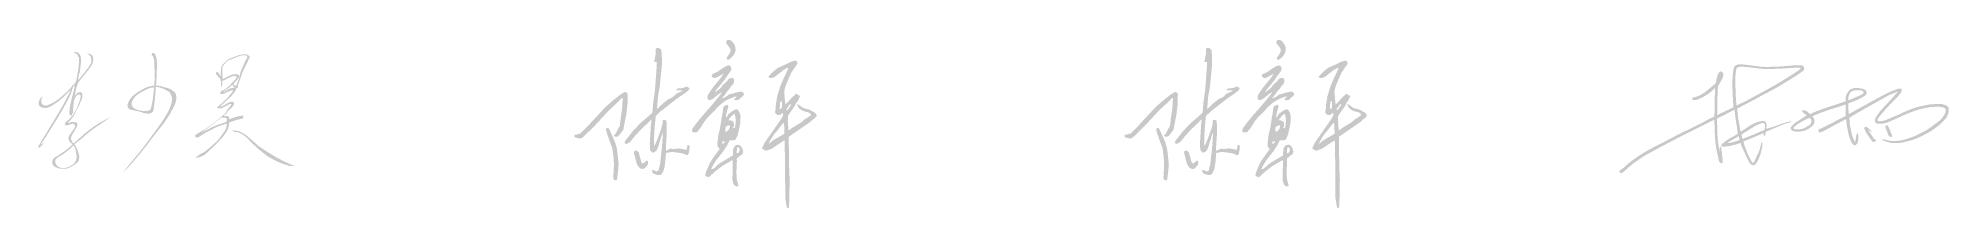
# Model space of a CAD drawing. Extents: x 216 to 1896, y 86 to 483.
# Drawn here: x 468.7 to 590.2, y 144.5 to 155.2 of the extents above; entities that cross this region are included whole.
import ezdxf

# ---------------------------------------------------------------- set-up
doc = ezdxf.new("R2010")
doc.units = 0
doc.header["$LTSCALE"] = 5
doc.header["$MEASUREMENT"] = 0
doc.layers.add('电子签名', color=7, linetype='CONTINUOUS')

msp = doc.modelspace()

# ---------------------------------------------------------------- hatches: boundary and pattern name
at = {"layer": '电子签名'}
h = msp.add_hatch(color=256, dxfattribs=at)
h.paths.add_polyline_path([(468.88115, 148.56731), (468.82904, 148.55728), (468.86305, 148.62392), (468.98381, 148.76932), (469.01716, 148.82681), (469.12613, 148.98941), (469.2505, 149.19836), (469.8596, 150.17416), (470.23028, 150.80221), (470.43817, 151.17455), (470.57341, 151.41629), (470.72869, 151.75857), (470.85062, 152.11189), (470.89867, 152.25115), (470.99876, 152.31631), (470.96348, 152.13656), (470.89712, 151.83922), (470.82758, 151.58599), (470.76946, 151.34104), (470.68671, 150.98056), (470.64787, 150.61833), (470.66906, 150.45323), (470.77576, 150.38056), (470.87602, 150.55714), (470.89122, 150.89506), (470.90931, 151.10627), (470.93363, 151.25798), (470.95712, 151.39182), (471.00957, 151.51535), (471.10341, 151.6571), (471.21458, 151.73738), (471.31346, 151.74422), (471.36833, 151.67655), (471.35898, 151.53176), (471.27779, 151.25388), (471.09597, 150.79422), (470.86179, 150.40323), (470.6189, 150.14522), (470.37965, 149.93343), (470.36222, 149.82913), (470.42508, 149.76873), (470.51278, 149.77238), (470.63579, 149.80646), (470.78924, 149.86974), (470.86817, 149.87621), (470.91854, 149.86595), (470.968, 149.83687), (471.00517, 149.79442), (471.01496, 149.74115), (471.00225, 149.67286), (470.97239, 149.60585), (470.92381, 149.52089), (470.67064, 149.17034), (470.61332, 149.06342), (470.5923, 148.96987), (470.60759, 148.85723), (470.65359, 148.77261), (470.72619, 148.67715), (470.84523, 148.57078), (470.84981, 148.54469), (470.70413, 148.41858), (470.44566, 148.19868), (470.18245, 148.01929), (469.9778, 147.87981), (469.81374, 147.78742), (469.70697, 147.721), (469.62988, 147.63928), (469.58711, 147.56985), (469.55996, 147.4975), (469.56061, 147.43407), (469.56579, 147.39113), (469.57394, 147.34005), (469.58654, 147.29563), (469.60506, 147.25047), (469.62803, 147.21494), (469.67001, 147.17332), (469.71185, 147.14501), (469.75788, 147.1169), (469.80856, 147.09745), (469.8584, 147.07926), (469.89929, 147.06607), (469.9467, 147.04789), (469.98808, 147.03508), (470.03821, 147.02285), (470.08251, 147.01586), (470.13439, 147.01178), (470.1851, 147.01004), (470.25054, 147.00945), (470.32632, 147.01004), (470.38345, 147.0112), (470.42483, 147.01411), (470.48972, 147.02111), (470.54422, 147.03935), (470.58746, 147.05353), (470.62703, 147.0713), (470.66051, 147.08926), (470.71427, 147.11826), (470.78887, 147.16129), (470.8978, 147.21638), (470.97773, 147.27096), (471.05409, 147.32748), (471.12645, 147.38104), (471.18201, 147.43591), (471.22265, 147.49745), (471.25844, 147.56324), (471.27127, 147.631), (471.27724, 147.71156), (471.27553, 147.80393), (471.26178, 147.89808), (471.24063, 147.98657), (471.20747, 148.09917), (471.17311, 148.18369), (471.14536, 148.25765), (471.10703, 148.33689), (471.05524, 148.43157), (471.01824, 148.49496), (470.99313, 148.54515), (470.97991, 148.56231), (471.06978, 148.64551), (471.19137, 148.74192), (471.34468, 148.85682), (471.50374, 148.99449), (471.61872, 149.09486), (471.74824, 149.21503), (471.99579, 149.40699), (472.30084, 149.63265), (472.717, 149.91351), (472.90026, 150.04201), (473.05309, 150.14981), (473.30481, 150.3175), (472.88466, 150.10813), (472.80658, 150.06006), (472.64971, 149.97354), (472.44667, 149.84985), (472.19161, 149.68416), (471.96482, 149.51443), (471.71219, 149.32238), (471.45093, 149.08959), (471.22708, 148.89935), (471.02137, 148.70639), (470.92827, 148.6117), (470.84848, 148.70306), (470.8119, 148.76619), (470.76702, 148.86254), (470.75413, 148.94621), (470.77304, 149.0405), (470.80359, 149.12833), (470.88354, 149.25991), (470.96666, 149.39945), (471.02651, 149.50245), (471.08984, 149.62426), (471.12807, 149.71563), (471.15706, 149.77963), (471.16039, 149.84372), (471.15003, 149.90111), (471.1232, 149.94918), (471.07988, 149.96673), (471.03831, 149.97231), (470.94677, 149.97832), (470.89752, 149.98652), (470.85237, 149.98816), (470.82117, 149.98488), (470.7793, 149.97996), (470.72759, 149.96848), (470.66356, 149.94797), (470.60938, 149.92418), (470.57544, 149.92257), (470.5623, 149.93078), (470.56887, 149.9521), (470.63701, 150.01691), (470.75461, 150.14356), (470.8522, 150.26915), (470.90047, 150.34254), (470.97243, 150.47033), (471.03411, 150.58889), (471.32871, 151.18767), (471.40276, 151.34322), (471.45666, 151.49185), (471.48106, 151.61503), (471.48106, 151.68735), (471.48012, 151.73816), (471.47272, 151.80138), (471.44041, 151.84838), (471.41024, 151.87273), (471.37599, 151.8878), (471.33832, 151.89011), (471.28843, 151.88664), (471.24782, 151.87852), (471.20967, 151.86495), (471.16252, 151.83743), (471.11675, 151.79754), (471.08493, 151.76243), (471.04842, 151.71264), (471.01905, 151.66622), (470.99259, 151.61421), (471.0272, 151.83128), (471.05742, 151.98762), (471.10907, 152.20185), (471.16812, 152.37516), (471.24772, 152.54642), (471.3866, 152.71926), (471.54408, 152.90832), (471.88678, 153.34474), (472.02427, 153.53916), (472.11267, 153.69567), (472.1519, 153.82323), (472.17012, 153.9458), (472.17012, 154.03841), (472.15327, 154.14084), (472.10131, 154.23766), (472.01144, 154.298), (471.89736, 154.34113), (471.80915, 154.36446), (471.78062, 154.36446), (471.84807, 154.3178), (471.95183, 154.21929), (471.99853, 154.15967), (472.02188, 154.10005), (472.03485, 154.04562), (472.04522, 153.97822), (472.04004, 153.9186), (472.04004, 153.84602), (472.02188, 153.76047), (471.99853, 153.69567), (471.96326, 153.63197), (471.91867, 153.5531), (471.86368, 153.47483), (471.80656, 153.39497), (471.68182, 153.23355), (471.604, 153.12467), (471.21487, 152.6503), (471.23043, 152.8499), (471.3342, 153.29835), (471.36366, 153.53498), (471.38304, 153.71909), (471.39288, 153.898), (471.39304, 154.03986), (471.37409, 154.15891), (471.33753, 154.24413), (471.29207, 154.31417), (471.23822, 154.36799), (471.16432, 154.41989), (471.09965, 154.44268), (471.05539, 154.4528), (471.01112, 154.45547), (470.96166, 154.45052), (470.93817, 154.42945), (470.9662, 154.40562), (471.00326, 154.38377), (471.06439, 154.35917), (471.11248, 154.32783), (471.1447, 154.29244), (471.16391, 154.25916), (471.178, 154.231), (471.1985, 154.19644), (471.21643, 154.1606), (471.23565, 154.12604), (471.2508, 154.08473), (471.2593, 154.04091), (471.26639, 153.99292), (471.26895, 153.91484), (471.23942, 153.51656), (471.20881, 153.26653), (471.14333, 152.92275), (471.12905, 152.83302), (471.11794, 152.74775), (471.10392, 152.67022), (471.08056, 152.60557), (471.04993, 152.53654), (471.00425, 152.46609), (470.95763, 152.39886), (470.90743, 152.3444), (470.85724, 152.33867), (470.73517, 152.1534), (470.64912, 152.07171), (470.5101, 151.92475), (470.33491, 151.75999), (470.13654, 151.59267), (469.91392, 151.40917), (469.72888, 151.28283), (469.63098, 151.22877), (469.57614, 151.20275), (469.51176, 151.16285), (469.45356, 151.13706), (469.38544, 151.10911), (469.34268, 151.0903), (469.2886, 151.06934), (469.21714, 151.04295), (469.15433, 151.03625), (469.1009, 151.03879), (469.04366, 151.04641), (468.98595, 151.07576), (468.94948, 151.09601), (468.91289, 151.13355), (468.89118, 151.16637), (468.88104, 151.20616), (468.87614, 151.246), (468.8736, 151.29251), (468.87356, 151.33625), (468.87462, 151.37157), (468.87701, 151.40742), (468.87955, 151.43666), (468.88613, 151.47094), (468.89736, 151.50021), (468.92535, 151.52945), (468.94952, 151.54852), (468.94698, 151.56631), (468.92917, 151.57903), (468.90627, 151.5803), (468.8375, 151.52239), (468.75284, 151.41005), (468.7067, 151.22252), (468.71025, 151.08824), (468.78672, 150.97523), (468.91829, 150.91035), (469.0772, 150.8762), (469.2139, 150.88303), (469.38837, 150.94295), (469.63321, 151.08361), (469.90842, 151.26658), (470.25854, 151.567), (470.74038, 152.05006), (470.67883, 151.89206), (470.51962, 151.56827), (470.29139, 151.14048), (469.9861, 150.61449), (469.74116, 150.19647), (469.44622, 149.71947), (469.04804, 149.05525), (468.78759, 148.62453), (468.67797, 148.4282), (468.67005, 148.37355), (468.71462, 148.34451), (468.81493, 148.40465), (468.93014, 148.5405), (469.03627, 148.64656), (468.94258, 148.61515), (468.90331, 148.58712)])
h.paths.add_polyline_path([(480.61268, 151.42287), (480.796, 151.6307), (480.95224, 151.81227), (481.05857, 151.95876), (481.05731, 152.00693), (481.0094, 152.01574), (480.92643, 151.98648), (480.81106, 151.94326), (480.69729, 151.89489), (480.59877, 151.84318), (480.42041, 151.7674), (480.30599, 151.76103), (480.25469, 151.80834), (480.25625, 151.88501), (480.33048, 151.95918), (480.40203, 151.99871), (480.48789, 152.04161), (480.57101, 152.08361), (480.69786, 152.18016), (480.81203, 152.28524), (481.05624, 152.53209), (481.17289, 152.65975), (481.22567, 152.72834), (481.275, 152.79238), (481.28918, 152.83611), (481.28113, 152.87498), (481.25848, 152.89856), (481.21794, 152.91396), (481.13412, 152.91502), (481.07568, 152.90952), (481.0118, 152.89148), (480.93543, 152.86234), (480.84794, 152.8221), (480.77295, 152.79157), (480.6688, 152.74162), (480.57853, 152.69027), (480.54104, 152.6653), (480.51886, 152.65427), (480.49947, 152.64496), (480.47784, 152.63647), (480.46421, 152.63048), (480.44383, 152.62922), (480.4137, 152.64511), (480.39106, 152.60702), (480.37694, 152.54346), (480.37694, 152.4715), (480.3704, 152.30686), (480.36517, 152.23545), (480.34077, 152.22499), (480.31462, 152.23545), (480.30629, 152.26397), (480.29121, 152.51978), (480.28723, 152.60131), (480.27178, 152.67738), (480.25765, 152.71144), (480.24234, 152.74371), (480.21276, 152.78363), (480.10791, 152.89607), (479.97385, 153.04501), (479.97361, 153.11455), (480.0048, 153.14545), (480.02385, 153.16211), (480.05321, 153.17479), (480.0921, 153.17479), (480.11194, 153.16131), (480.12702, 153.12563), (480.15241, 153.07963), (480.1786, 153.03443), (480.21114, 152.99558), (480.24447, 152.94086), (480.26907, 152.88456), (480.27939, 152.85125), (480.28557, 152.9492), (480.28576, 153.11497), (480.28576, 153.22059), (480.30179, 153.39228), (480.3162, 153.4531), (480.33862, 153.52031), (480.38195, 153.61031), (480.40437, 153.63912), (480.43, 153.66952), (480.46523, 153.71433), (480.50047, 153.74954), (480.54531, 153.79275), (480.58535, 153.83276), (480.60617, 153.85356), (480.65101, 153.89037), (480.68945, 153.92398), (480.77306, 153.98528), (480.83232, 154.01568), (481.23132, 154.16984), (481.41545, 154.23883), (481.5708, 154.27907), (481.66286, 154.29632), (481.80095, 154.30782), (481.92893, 154.29035), (482.01315, 154.25064), (482.07992, 154.20238), (482.11969, 154.16122), (482.12111, 154.11437), (482.10265, 154.05901), (482.05169, 153.96211), (482.01775, 153.8893), (481.96615, 153.7807), (481.92305, 153.69618), (481.88794, 153.61962), (481.85602, 153.55264), (481.77534, 153.38423), (481.69782, 153.22116), (481.63255, 153.0744), (481.58767, 152.93579), (481.53463, 152.76864), (481.48159, 152.6178), (481.431, 152.46414), (481.39086, 152.3696), (481.37652, 152.29798), (481.36219, 152.20631), (481.35586, 152.14283), (481.27658, 152.13434), (481.21712, 152.13575), (481.24534, 152.09977), (481.25306, 152.06262), (481.23693, 152.00445), (481.20817, 151.95399), (481.15381, 151.88244), (481.06292, 151.77419), (481.00623, 151.70177), (480.96674, 151.65132), (480.92061, 151.603), (480.87886, 151.56807), (480.82804, 151.52292), (480.77692, 151.4746), (480.71612, 151.418), (480.6802, 151.38486), (480.62438, 151.33207), (480.52461, 151.24283), (480.432, 151.15175), (480.28782, 151.01618), (480.25668, 150.97753), (480.28157, 150.96394), (480.33901, 150.98034), (480.41013, 151.01041), (480.49219, 151.04867), (480.57151, 151.1006), (480.65371, 151.15076), (480.73791, 151.19727), (480.82827, 151.23831), (480.91657, 151.26704), (480.99137, 151.2801), (481.06119, 151.27189), (481.12064, 151.20655), (481.13505, 151.12235), (481.09407, 151.04908), (480.95973, 150.88962), (480.8423, 150.77809), (480.73563, 150.70156), (480.67529, 150.55882), (480.43804, 150.36387), (480.51201, 150.37638), (480.58749, 150.38019), (480.66983, 150.38019), (480.73998, 150.36572), (480.80478, 150.29244), (480.82918, 150.21854), (480.83165, 150.14504), (480.90548, 150.19115), (481.05488, 150.24634), (481.285, 150.31998), (481.44202, 150.35809), (481.576, 150.38319), (481.69323, 150.38667), (481.74541, 150.34198), (481.69758, 150.30445), (481.71173, 150.21394), (481.37486, 150.14247), (480.82276, 149.96172), (480.79319, 149.72409), (480.75415, 149.58848), (480.7151, 149.49544), (480.66583, 149.39406), (480.56636, 149.24343), (480.40924, 149.03583), (480.28439, 148.90209), (480.11751, 148.7145), (479.99583, 148.58248), (479.85842, 148.4538), (479.71706, 148.32198), (479.57915, 148.18825), (479.43951, 148.05795), (479.33877, 147.97601), (479.25208, 147.90051), (479.12297, 147.82072), (478.92608, 147.74503), (478.66287, 147.68552), (478.89233, 147.88851), (479.07148, 147.9942), (479.15406, 148.03618), (479.24396, 148.08819), (479.3507, 148.16338), (479.4631, 148.25711), (479.5811, 148.35015), (479.73728, 148.48949), (479.87115, 148.61211), (479.98829, 148.71801), (480.09985, 148.83506), (480.23721, 149.0055), (480.46052, 149.30634), (480.58612, 149.50853), (480.62628, 149.611), (480.6546, 149.73587), (480.66287, 149.89897), (480.60085, 149.87476), (480.51015, 149.83699), (480.38804, 149.80259), (480.27574, 149.76655), (480.12903, 149.70799), (479.98591, 149.648), (479.82499, 149.56823), (479.67766, 149.48982), (479.48833, 149.38677), (479.35119, 149.32011), (479.19367, 149.23122), (478.96573, 149.08123), (478.79709, 148.98864), (478.66917, 149.02771), (478.649, 149.10998), (478.70775, 149.19585), (478.92872, 149.32655), (479.16006, 149.45825), (479.25439, 149.49973), (480.05932, 150.09768), (480.58617, 150.56063), (480.62696, 150.61886), (480.64832, 150.67514), (480.67014, 150.75274), (480.72218, 150.80611), (480.76335, 150.84945), (480.80538, 150.89751), (480.89254, 151.01114), (480.91738, 151.03768), (480.93451, 151.06506), (480.96278, 151.10273), (480.96107, 151.12156), (480.95079, 151.13611), (480.93109, 151.14124), (480.90025, 151.14124), (480.85742, 151.13354), (480.83121, 151.12269), (480.7861, 151.09955), (480.71132, 151.05961), (480.65811, 151.02647), (480.58619, 150.99236), (480.51793, 150.95825), (480.44113, 150.91684), (480.34761, 150.87671), (480.29043, 150.85767), (480.25154, 150.85157), (480.1997, 150.85081), (480.15395, 150.85234), (480.10439, 150.85995), (480.07618, 150.87748), (480.06302, 150.91618), (480.08314, 150.95521), (480.14686, 150.99692)])
h.paths.add_polyline_path([(481.02006, 152.35716), (480.94034, 152.29312), (480.82466, 152.19159), (480.77777, 152.15098), (480.71212, 152.10725), (480.65897, 152.0682), (480.59801, 152.02447), (480.52923, 151.97917), (480.47655, 151.94295), (480.47786, 151.91901), (480.50033, 151.90776), (480.59995, 151.97277), (480.6581, 152.0074), (480.72227, 152.04045), (480.80591, 152.09007), (480.90595, 152.12443), (480.98036, 152.14968), (481.03516, 152.16279), (481.08919, 152.16588), (481.14013, 152.16434), (481.16637, 152.16202), (481.16792, 152.17513), (481.14476, 152.19673), (481.10385, 152.21524), (481.09073, 152.24146), (481.07375, 152.27231), (481.04674, 152.32476)], flags=16)
h.paths.add_polyline_path([(480.39996, 152.73906), (480.37514, 153.36236), (480.3797, 153.4384), (480.42389, 153.55039), (480.48575, 153.63468), (480.54339, 153.70772), (480.63068, 153.80642), (480.68879, 153.85688), (480.76142, 153.90757), (480.82469, 153.93567), (480.92591, 153.97359), (481.19047, 154.07925), (481.35214, 154.14247), (481.49695, 154.19585), (481.59677, 154.22535), (481.68417, 154.23961), (481.77274, 154.24101), (481.82756, 154.2368), (481.88802, 154.22696), (481.92316, 154.21854), (481.94595, 154.19902), (481.95959, 154.16817), (481.96372, 154.14318), (481.9622, 154.10725), (481.9387, 154.03194), (481.91844, 153.99226), (481.86532, 153.90087), (481.81142, 153.80395), (481.76112, 153.68703), (481.69467, 153.54127), (481.60706, 153.33674), (481.54061, 153.15535), (481.51661, 153.04067), (481.47115, 152.84889), (481.37015, 152.54276), (481.26661, 152.30304), (481.19805, 152.281), (481.07974, 152.40145), (481.21863, 152.56295), (481.36005, 152.71435), (481.42823, 152.80015), (481.45815, 152.87163), (481.45815, 152.91275), (481.45316, 152.93642), (481.43695, 152.95511), (481.40702, 152.98377), (481.36441, 153.01275), (481.31079, 153.02895), (481.25593, 153.03518), (481.20729, 153.03269), (481.12624, 153.02895), (481.08634, 153.02397), (481.02523, 153.01026), (480.9554, 152.98908), (480.88072, 152.95297), (480.79047, 152.91356), (480.69671, 152.87154), (480.64048, 152.83815), (480.60367, 152.81713), (480.55373, 152.79349), (480.50553, 152.76985), (480.45821, 152.74884), (480.42229, 152.73658), (480.40712, 152.73383)], flags=16)
h.paths.add_polyline_path([(481.0525, 149.39262), (481.3792, 149.33124), (481.64373, 149.21744), (481.91961, 149.00504), (482.28704, 148.62611), (482.70016, 148.24285), (483.27653, 147.78921), (483.80985, 147.49883), (484.20572, 147.33379), (484.64696, 147.19099), (485.02385, 147.17237), (484.69068, 147.30378), (484.334, 147.46519), (483.99874, 147.64395), (483.70348, 147.80552), (483.32385, 148.03499), (482.78902, 148.38943), (482.66014, 148.47607), (482.44924, 148.6751), (482.0833, 148.98489), (481.96847, 149.09494), (481.80444, 149.21202), (481.58137, 149.33815), (481.42505, 149.40438), (481.3074, 149.42808), (481.20506, 149.44336), (481.12212, 149.44825), (481.04557, 149.44801), (481.02693, 149.41797)])
h.paths.add_polyline_path([(480.3649, 150.30485), (479.099, 149.32702), (479.42463, 149.49864), (479.7858, 149.68656), (480.00805, 149.77624), (480.14483, 149.8275), (480.29656, 149.87661), (480.44188, 149.92359), (480.5295, 149.95349), (480.59361, 149.98125), (480.6305, 150.00448), (480.65477, 150.03927), (480.6706, 150.08461), (480.67166, 150.13019), (480.66744, 150.16921), (480.65477, 150.20506), (480.64105, 150.23458), (480.60623, 150.25251), (480.56085, 150.25567), (480.5102, 150.26094), (480.46799, 150.26094), (480.42894, 150.25989), (480.38568, 150.26094), (480.36035, 150.26411)], flags=16)
h.paths.add_polyline_path([(476.04828, 152.20178), (476.01265, 151.91017), (475.97034, 151.51717), (475.92844, 151.23806), (475.86882, 150.98374), (475.84229, 150.85498), (475.79819, 150.77511), (475.72063, 150.7222), (475.62781, 150.69783), (475.46249, 150.6852), (475.31931, 150.69228), (475.14772, 150.71768), (474.97388, 150.76456), (474.881, 150.80273), (474.8001, 150.8502), (474.72141, 150.90074), (474.66099, 150.97796), (474.63008, 151.03412), (474.61603, 151.08186), (474.60901, 151.14925), (474.6357, 151.28122), (474.67781, 151.36166), (474.74284, 151.4728), (474.81487, 151.56636), (474.89073, 151.65956), (475.02125, 151.76128), (475.16955, 151.86248), (475.33955, 151.94922), (475.49508, 152.03054), (475.63615, 152.10102), (475.75008, 152.14077), (475.86221, 152.16788), (475.97976, 152.18595)], flags=16)
h.paths.add_polyline_path([(475.91389, 154.36177), (475.91411, 154.28397), (475.88408, 154.27012), (475.88408, 154.22742), (475.95026, 154.19723), (475.97891, 154.16306), (476.00234, 154.10053), (476.01967, 154.02128), (476.05209, 153.86648), (476.06171, 153.76711), (476.06347, 153.59532), (476.06943, 153.31716), (476.07828, 152.99855), (476.07537, 152.75035), (476.0606, 152.37569), (476.05679, 152.29311), (476.00975, 152.2934), (475.93907, 152.29237), (475.8776, 152.27907), (475.81408, 152.26781), (475.73418, 152.25143), (475.6512, 152.22993), (475.58031, 152.20201), (475.51372, 152.17539), (475.44713, 152.14468), (475.37644, 152.1109), (475.30951, 152.07177), (475.23882, 152.02878), (475.19067, 152.00216), (475.12921, 151.96736), (475.05647, 151.92334), (475.01549, 151.89161), (474.97298, 151.8631), (474.92296, 151.82773), (474.85112, 151.77711), (474.77991, 151.72529), (474.71636, 151.67367), (474.65366, 151.60808), (474.60412, 151.55506), (474.56472, 151.50124), (474.5162, 151.43847), (474.47423, 151.37463), (474.43491, 151.30704), (474.39991, 151.2483), (474.37208, 151.16851), (474.34894, 151.07661), (474.34631, 151.02019), (474.36068, 150.9471), (474.38575, 150.88973), (474.42699, 150.82939), (474.48884, 150.78819), (474.57371, 150.76814), (474.65977, 150.75051), (474.73879, 150.73073), (474.83747, 150.70857), (474.91412, 150.69239), (475.01255, 150.67572), (475.12377, 150.64403), (475.2191, 150.61423), (475.28495, 150.59352), (475.34351, 150.57218), (475.39651, 150.5554), (475.44401, 150.54394), (475.51444, 150.53576), (475.5865, 150.52594), (475.64711, 150.51939), (475.70607, 150.51939), (475.75721, 150.52674), (475.81688, 150.54533), (475.8836, 150.57995), (475.92616, 150.608), (475.95784, 150.63716), (475.97632, 150.66669), (475.9965, 150.7217), (476.0087, 150.78692), (476.0188, 150.86186), (476.03103, 150.98437), (476.04393, 151.08663), (476.06318, 151.21141), (476.0849, 151.36945), (476.09631, 151.51551), (476.11596, 151.72341), (476.12993, 151.92212), (476.14326, 152.05067), (476.1502, 152.20956), (476.28519, 152.2069), (476.38522, 152.18926), (476.4882, 152.15692), (476.56469, 152.13046), (476.62354, 152.10401), (476.70886, 152.06873), (476.81478, 152.00699), (476.89127, 151.97171), (476.97071, 151.92467), (477.02661, 151.87176), (477.08463, 151.78109), (477.11934, 151.69997), (477.14578, 151.63919), (477.16959, 151.55595), (477.18149, 151.4846), (477.17929, 151.37061), (477.15644, 151.23912), (477.12113, 151.098), (477.06221, 150.93813), (477.01808, 150.81171), (476.93864, 150.64414), (476.84744, 150.49127), (476.65309, 150.16689), (476.44114, 149.8519), (476.10266, 149.38663), (475.64047, 148.74788), (475.20129, 148.17046), (474.87766, 147.77522), (474.54063, 147.37454), (474.04996, 146.77032), (474.24004, 146.93873), (474.37513, 147.07826), (474.57395, 147.29186), (474.93269, 147.71289), (475.20855, 148.04613), (475.57123, 148.49729), (476.12344, 149.23102), (476.68174, 149.93492), (476.93247, 150.31615), (477.062, 150.51633), (477.15386, 150.69564), (477.23461, 150.83129), (477.30628, 150.97489), (477.37709, 151.13309), (477.42301, 151.28347), (477.44852, 151.41347), (477.46127, 151.52562), (477.44689, 151.66522), (477.42511, 151.77041), (477.32394, 151.91317), (477.22895, 151.98954), (477.12844, 152.04958), (477.01827, 152.11022), (476.89401, 152.15114), (476.77095, 152.18483), (476.68113, 152.21288), (476.58953, 152.24023), (476.48392, 152.26791), (476.39971, 152.28529), (476.31265, 152.2944), (476.21642, 152.3022), (476.16407, 152.3022), (476.16795, 152.34718), (476.17959, 152.4777), (476.19669, 152.79381), (476.20758, 153.04914), (476.21987, 153.46352), (476.22307, 153.76963), (476.2033, 153.97144), (476.16517, 154.1665), (476.11003, 154.2902), (476.07209, 154.34375), (476.03029, 154.3757), (475.99107, 154.38654), (475.96745, 154.3901), (475.94473, 154.38787)])
h.paths.add_polyline_path([(470.91155, 148.49121), (470.65343, 148.24594), (470.26677, 147.94648), (470.14235, 147.86875), (469.93854, 147.74486), (469.85517, 147.68674), (469.78413, 147.60591), (469.75282, 147.54746), (469.7492, 147.46378), (469.76528, 147.39407), (469.78778, 147.33403), (469.81736, 147.27793), (469.86431, 147.22039), (469.90103, 147.17784), (469.94729, 147.13878), (470.00055, 147.10995), (470.0639, 147.08147), (470.15455, 147.06396), (470.23176, 147.0609), (470.30936, 147.0609), (470.38854, 147.06723), (470.47247, 147.0783), (470.58015, 147.11786), (470.66725, 147.16059), (470.77652, 147.21755), (470.88104, 147.28243), (470.94401, 147.33511), (470.99951, 147.40923), (471.05902, 147.50019), (471.08194, 147.55417), (471.09994, 147.63595), (471.10813, 147.72754), (471.10984, 147.8113), (471.10329, 147.88491), (471.0951, 147.95833), (471.0771, 148.06482), (471.05708, 148.2027), (471.02964, 148.28687), (470.98558, 148.38783)], flags=16)
h = msp.add_hatch(color=256, dxfattribs=at)
h.paths.add_polyline_path([(506.07645, 150.46949), (506.15765, 151.16247), (506.16576, 151.71775), (506.14708, 151.83522), (505.98352, 151.90985), (505.68746, 151.72116), (505.29332, 151.40923), (504.76089, 150.95066), (503.65292, 149.7518), (503.15387, 149.25342), (502.89357, 149.17786), (502.85492, 149.18023), (502.81627, 149.18259), (502.77367, 149.12057), (502.79314, 149.01598), (503.12419, 148.9311), (503.28275, 148.98602), (503.50229, 149.19232), (504.03867, 149.71527), (504.41255, 150.11892), (504.96653, 150.71835), (505.54235, 151.25182), (505.80448, 151.52013), (505.85602, 151.51698), (505.84105, 151.27232), (505.81426, 150.8345), (505.72727, 150.2582), (505.66998, 149.7447), (505.52538, 149.49505), (505.40734, 149.2567), (505.28192, 149.10927), (505.35608, 149.05304), (505.4978, 149.04436), (505.63374, 149.15237), (505.88693, 149.48585), (505.9629, 149.88188)])
h.paths.add_polyline_path([(505.35739, 148.72362), (505.12832, 149.244), (505.05554, 149.39542), (505.0044, 149.51543), (504.97671, 149.56869), (504.90061, 149.61803), (504.83019, 149.5914), (504.78508, 149.52885), (504.83923, 149.28738), (504.91338, 149.09377), (504.97382, 148.901), (505.08021, 148.61604), (505.1921, 148.3185), (505.24224, 147.94467), (505.27499, 147.63671), (505.29432, 147.27801), (505.28538, 147.07574), (505.2685, 146.723), (505.2471, 146.44466), (505.27991, 146.33779), (505.36765, 146.27125), (505.46084, 146.27404), (505.49148, 146.36078), (505.53988, 146.73419), (505.56639, 146.96385), (505.58954, 147.34221), (505.53207, 147.8521), (505.48259, 148.28554)])
h.paths.add_polyline_path([(507.45515, 149.92854), (507.66805, 150.15428), (507.67535, 150.07822), (507.64042, 149.75372), (507.62026, 149.37324), (507.5744, 148.63159), (507.59262, 148.19329), (507.75066, 148.03307), (507.87308, 148.06006), (508.01349, 148.17956), (508.1184, 148.44409), (508.32743, 149.11542), (508.39136, 149.30786), (508.40375, 149.13378), (508.38663, 148.97408), (508.36939, 148.69225), (508.33437, 148.22505), (508.28286, 147.80387), (508.22352, 147.25458), (508.16729, 147.07157), (508.13748, 146.8998), (508.01179, 146.8432), (507.9477, 146.84712), (507.88033, 146.90268), (507.71448, 146.92568), (507.71095, 146.86804), (507.76642, 146.7232), (508.00487, 146.62503), (508.24201, 146.61052), (508.32964, 146.67588), (508.40118, 146.79366), (508.49963, 147.02943), (508.53709, 147.2942), (508.56763, 147.51641), (508.60618, 148.04126), (508.65, 148.02042), (508.96234, 148.07846), (509.23754, 148.05519), (509.67703, 147.9833), (509.88984, 147.8867), (509.97316, 147.8816), (510.04196, 147.95454), (510.10001, 148.27245), (510.11098, 148.4518), (510.03198, 148.52736), (509.95507, 148.53207), (509.9624, 148.44161), (509.90264, 148.20095), (509.80166, 148.23284), (509.61736, 148.26984), (509.44589, 148.30605), (509.15434, 148.27245), (508.87195, 148.2833), (508.60618, 148.14526), (508.5961, 148.19088), (508.60045, 148.44046), (508.6477, 149.13926), (508.65034, 149.8016), (508.63152, 150.06085), (508.55431, 150.11143), (508.40574, 150.12052), (508.38872, 150.02984), (508.385, 149.8753), (508.30222, 149.55361), (508.19903, 149.27331), (508.04746, 148.85838), (507.86731, 148.44521), (507.83884, 148.63612), (507.84721, 149.05407), (507.88215, 149.62518), (507.94904, 150.34337), (507.98649, 150.40338), (508.24988, 150.65685), (508.80082, 151.08218), (509.26832, 151.45431), (509.71179, 151.75334), (510.02745, 151.99377), (510.10503, 152.14396), (510.03031, 152.18955), (509.9019, 152.25209), (509.75126, 152.17473), (509.52959, 152.12905), (509.38821, 152.12858), (509.27187, 152.09013), (509.30747, 152.00137), (509.42132, 151.99896), (509.65921, 152.01175), (509.60535, 151.95125), (509.49698, 151.89408), (509.28644, 151.80671), (509.04459, 151.57998), (508.73903, 151.43007), (508.41757, 151.17617), (508.03045, 150.80042), (508.09462, 151.60446), (508.2075, 152.22598), (508.34094, 153.59984), (508.34073, 154.14219), (508.30947, 154.58631), (508.17418, 154.69471), (508.04212, 154.71948), (507.94605, 154.65027), (507.9576, 154.56612), (507.9532, 154.3578), (507.85176, 153.79993), (508.01124, 153.81657), (508.02374, 153.69703), (507.93346, 152.39676), (507.90022, 151.98996), (507.79553, 151.23529), (507.73909, 150.5865), (507.66747, 150.50744), (506.96755, 149.90632), (506.5043, 149.41805), (506.01717, 148.79557), (505.9669, 148.64239), (506.10203, 148.58799), (506.29707, 148.70024), (506.42641, 148.84135), (506.63385, 149.09832), (507.01589, 149.51766)])
h.paths.add_polyline_path([(507.46383, 147.38802), (507.46399, 147.4564), (507.44009, 147.52625), (507.37592, 147.53018), (507.32109, 147.48928), (507.20218, 147.38539), (507.13332, 147.33846), (507.07097, 147.37592), (507.02186, 147.47584), (506.97676, 147.65116), (506.91631, 147.87709), (506.87119, 148.03345), (506.80115, 148.1189), (506.73847, 148.16459), (506.67029, 148.16876), (506.58681, 148.13095), (506.56092, 148.02839), (506.58012, 147.94497), (506.62064, 147.81778), (506.64283, 147.71987), (506.68617, 147.55014), (506.71917, 147.43406), (506.74774, 147.32134), (506.81055, 147.20077), (506.87184, 147.11554), (506.96281, 147.02844), (507.10972, 146.99531), (507.22823, 147.02427), (507.30933, 147.09977), (507.44845, 147.26827)], flags=17)
h.paths.add_polyline_path([(512.14258, 151.15346), (512.22685, 151.22797), (512.42769, 151.36174), (512.69431, 151.48485), (512.99401, 151.60594), (513.11274, 151.59203), (513.07762, 151.56099), (512.98754, 151.50011), (512.94959, 151.42276), (513.02618, 151.3716), (513.23487, 151.39905), (513.32568, 151.5032), (513.50267, 151.63583), (513.57768, 151.75782), (513.51553, 151.84601), (513.45286, 151.9258), (513.19792, 151.8992), (512.83688, 151.79471), (512.59671, 151.73346), (512.4192, 151.59242), (512.13285, 151.46648), (512.2604, 151.61901), (512.36013, 151.73106), (512.49077, 151.93403), (512.63565, 152.09394), (512.74689, 152.25592), (512.90122, 152.43213), (512.93417, 152.55669), (512.9345, 152.70013), (512.87235, 152.78832), (512.77192, 152.80291), (512.59011, 152.72964), (512.49724, 152.59187), (512.22051, 152.3472), (512.12662, 152.1926), (511.89555, 152.00421), (511.70911, 151.85528), (511.78567, 152.00249), (511.86859, 152.11556), (512.05072, 152.33227), (512.3247, 152.66994), (512.51988, 152.96179), (512.713, 153.22002), (512.77273, 153.36826), (512.71624, 153.54893), (512.58421, 153.59921), (512.42026, 153.54173), (512.14816, 153.37272), (511.86611, 153.17901), (511.54405, 153.0215), (511.52487, 153.01726), (511.50626, 152.96671), (511.53182, 152.87726), (511.56022, 152.83417), (511.72228, 152.77773), (511.88739, 152.85551), (512.13389, 152.99551), (512.22496, 153.04448), (512.26587, 153.03913), (512.18227, 152.94085), (512.07122, 152.77643), (511.86175, 152.52107), (511.61245, 152.21413), (511.3833, 151.88579), (511.27157, 151.70634), (511.23844, 151.56969), (511.24988, 151.4687), (511.29353, 151.40246), (511.42138, 151.38405), (511.58135, 151.45725), (511.8151, 151.64611), (511.96761, 151.77476), (512.17172, 151.88711), (512.09166, 151.7606), (511.78558, 151.37852), (511.39569, 150.91615), (510.88029, 150.33662), (510.517, 149.87919), (510.31638, 149.60893), (510.26332, 149.49391), (510.26346, 149.38877), (510.31961, 149.33934), (510.49605, 149.32197), (510.58976, 149.34909), (510.68332, 149.48135), (510.77408, 149.56778), (510.92725, 149.81467), (511.05181, 150.02387), (511.17238, 150.16762), (511.25859, 150.28719), (511.3702, 150.39206), (511.51656, 150.52766), (511.74098, 150.75704), (511.87624, 150.92617)])
h.paths.add_polyline_path([(513.01446, 154.75701), (512.96719, 154.89813), (512.81932, 155.11878), (512.67006, 155.2181), (512.49617, 155.20509), (512.42947, 155.07903), (512.4339, 155.00911), (512.5469, 154.86029), (512.65959, 154.72506), (512.72085, 154.57367), (512.67553, 154.40233), (512.59761, 154.2678), (512.48977, 154.12097), (512.45965, 154.00636), (512.52154, 153.94636), (512.61186, 153.96278), (512.76771, 154.09126), (512.87775, 154.20619), (512.97474, 154.37573), (513.0337, 154.5359)])
h.paths.add_polyline_path([(513.34754, 150.3656), (513.28124, 150.5959), (513.1763, 150.77129), (513.0444, 150.79715), (512.85119, 150.69336), (512.5905, 150.50477), (512.46116, 150.28147), (512.41629, 150.27532), (512.43654, 150.46083), (512.48501, 150.6713), (512.56516, 150.93802), (512.55805, 151.02579), (512.52962, 151.0712), (512.48922, 151.08837), (512.36516, 151.03342), (512.25755, 150.95511), (512.2351, 150.88054), (512.22939, 150.78707), (512.21176, 150.64518), (512.18587, 150.44125), (512.13962, 150.26984), (512.13145, 150.13631), (512.03533, 149.57307), (511.94404, 149.20175), (511.87925, 148.70317), (511.88392, 148.40592), (512.02427, 148.2717), (511.80053, 147.97701), (511.58818, 147.68162), (511.41137, 147.4069), (511.12908, 146.76223), (511.10303, 146.54606), (511.32898, 146.46818), (511.74984, 146.85235), (512.21142, 147.20471), (512.80084, 147.54601), (512.85072, 147.55354), (512.84574, 147.14937), (512.83151, 146.30077), (512.9101, 146.00529), (513.06713, 145.86704), (513.21882, 145.94177), (513.1054, 146.32895), (513.08393, 146.77574), (513.1144, 147.50831), (513.10748, 147.65623), (513.09796, 147.64798), (513.10702, 147.66601), (513.10748, 147.65623), (513.33154, 147.85034), (513.4697, 147.93916), (513.51994, 148.08385), (513.46346, 148.29326), (513.40245, 148.39906), (513.28965, 148.52261), (513.18868, 148.54154), (513.04656, 148.51379), (512.9592, 148.41697), (512.90719, 148.3328), (512.86797, 148.17173), (512.86153, 147.94197), (512.86326, 147.86131), (512.62463, 147.72116), (512.34444, 147.5526), (512.14271, 147.42945), (511.93024, 147.29054), (511.69022, 147.06104), (511.5705, 146.98436), (511.47794, 146.99002), (511.54935, 147.14483), (511.76646, 147.51179), (512.2506, 148.12496), (512.52441, 148.55359), (512.66159, 148.82876), (512.85409, 148.81202), (512.97515, 148.84429), (513.04708, 148.88452), (513.17211, 149.17915), (513.25064, 149.50943), (513.33151, 149.92162)])
h.paths.add_polyline_path([(512.58866, 150.12425), (512.60982, 150.15318), (512.74664, 150.33269), (512.81814, 150.40194), (512.87591, 150.45603), (512.92931, 150.49117), (512.98017, 150.48486), (512.99919, 150.42928), (513.01112, 150.3101), (513.03841, 150.18038), (513.03784, 150.01395), (513.03023, 149.88957), (513.01565, 149.75601), (512.99983, 149.65454), (512.96897, 149.62121), (512.95764, 149.5931), (512.88443, 149.60078), (512.85929, 149.60872), (512.90904, 149.6889), (512.93288, 149.76428), (512.92528, 149.8541), (512.91512, 149.95351), (512.86364, 150.02991), (512.77405, 150.07415), (512.6618, 150.09778), (512.60092, 150.09637)], flags=16)
h.paths.add_polyline_path([(512.51277, 149.75861), (512.63413, 149.77634), (512.67981, 149.74559), (512.65848, 149.67142), (512.64222, 149.58854), (512.59218, 149.50215), (512.53236, 149.43871), (512.46713, 149.37841), (512.40497, 149.36823), (512.3924, 149.39137), (512.37487, 149.47071), (512.37288, 149.52954), (512.37174, 149.6023), (512.3884, 149.64601), (512.40685, 149.66842), (512.41603, 149.68625)], flags=16)
h.paths.add_polyline_path([(512.36227, 148.79159), (512.36271, 148.76327), (512.32025, 148.67445), (512.2421, 148.6074), (512.18529, 148.60435), (512.1623, 148.65582), (512.17178, 148.73675), (512.1733, 148.73687), (512.17629, 148.74203), (512.18036, 148.73742), (512.3051, 148.74721)], flags=16)
h.paths.add_polyline_path([(513.157, 148.36574), (513.20766, 148.37847), (513.26637, 148.34681), (513.29339, 148.22594), (513.28565, 148.137), (513.25016, 148.08185), (513.21467, 148.02671), (513.13729, 147.99935), (513.10488, 147.99445), (513.09853, 148.04069), (513.10855, 148.1295), (513.11796, 148.24585), (513.125, 148.32337), (513.13367, 148.35264)], flags=16)
h.paths.add_polyline_path([(516.81864, 151.03878), (516.8969, 151.21674), (516.97468, 151.30816), (517.02789, 151.39147), (517.05714, 151.47625), (517.10106, 151.56494), (517.14411, 151.63925), (517.01368, 151.70975), (516.92161, 151.77791), (516.83532, 151.78319), (516.80157, 151.70349), (516.60884, 151.54216), (516.40154, 151.29995), (516.20341, 151.09925), (516.15776, 151.52099), (516.12743, 151.93104), (516.18153, 152.18798), (516.25463, 152.39192), (516.4173, 152.7721), (516.58575, 153.14986), (516.81469, 153.48138), (516.97679, 153.7132), (516.90364, 153.88488), (516.79253, 153.89168), (516.55131, 153.82284), (516.17743, 153.63671), (515.70464, 153.42877), (515.41071, 153.18203), (515.12812, 152.89278), (515.13437, 152.85234), (515.17557, 152.81352), (515.22808, 152.78127), (515.33423, 152.7821), (515.5346, 152.87343), (515.66809, 152.9685), (515.77965, 153.07056), (515.90503, 153.16089), (516.09273, 153.32), (516.21545, 153.36693), (516.32141, 153.43667), (516.36165, 153.44147), (516.38314, 153.43653), (516.37709, 153.39697), (516.35228, 153.34767), (516.33338, 153.27624), (516.11477, 152.81984), (515.8843, 152.2903), (515.67981, 151.62195), (515.59731, 151.11801), (515.57737, 150.81296), (515.53675, 150.60917), (515.59589, 150.50242), (515.70462, 150.43951), (515.86408, 150.43913), (515.97318, 150.53559), (516.00116, 150.56514), (516.04282, 150.54792), (516.05922, 150.40843), (515.94326, 150.19988), (514.86166, 148.6377), (514.70918, 148.2895), (514.96328, 148.15478), (515.341, 148.2866), (516.14954, 148.833), (516.18458, 147.06706), (516.18787, 145.17197), (516.29192, 144.53398), (516.42115, 144.50223), (516.4513, 145.12888), (516.47155, 146.34318), (516.43687, 147.10163), (516.41055, 149.03716), (516.48847, 149.10107), (517.31353, 149.66515), (517.7877, 149.99732), (517.93901, 150.13505), (518.10654, 150.26339), (518.18386, 150.35946), (518.18847, 150.43477), (518.11114, 150.5445), (518.01501, 150.62177), (517.88411, 150.68018), (517.78354, 150.75353), (517.42429, 150.85535), (517.3068, 150.8883), (517.2653, 150.93768), (517.16643, 151.00696), (517.10787, 151.04567), (517.05412, 151.08643), (516.94959, 151.13967), (516.95064, 151.11852), (516.95988, 151.07815), (517.01056, 150.95437), (517.09584, 150.83902), (517.25288, 150.7282), (517.37775, 150.6759), (517.53914, 150.63626), (517.6768, 150.59807), (517.78853, 150.52575), (517.84189, 150.42425), (517.75257, 150.37613), (517.61178, 150.26568), (517.40813, 150.15014), (517.2433, 149.98757), (517.02669, 149.85496), (516.6274, 149.61119), (516.4011, 149.43963), (516.35466, 150.06204), (516.35904, 150.36956), (516.60273, 150.73458)])
h.paths.add_polyline_path([(516.26332, 150.80761), (516.43495, 151.03921), (516.50045, 151.11994), (516.52736, 151.14266), (516.55549, 151.12867), (516.53826, 151.04499), (516.46414, 150.92242), (516.35912, 150.78964), (516.30932, 150.7415), (516.28376, 150.74583), (516.2664, 150.759)], flags=16)
h.paths.add_polyline_path([(515.94739, 150.86171), (515.88054, 150.8026), (515.83891, 150.81117), (515.85065, 151.00305), (515.84807, 151.10853), (515.89728, 151.32219), (515.92146, 151.32372), (515.93628, 151.3198), (515.97724, 151.25109), (515.98172, 151.12743), (515.98191, 150.98298)], flags=16)
h.paths.add_polyline_path([(516.08015, 149.92755), (516.12068, 149.82713), (516.13685, 149.25248), (516.11626, 149.22109), (515.6282, 148.94779), (515.3762, 148.79531), (515.14869, 148.58536), (515.17961, 148.7094), (515.35123, 148.99739), (515.53652, 149.27988), (515.62124, 149.36797), (515.7628, 149.54587), (516.04154, 149.9066), (516.04562, 149.89702)], flags=16)
h = msp.add_hatch(color=256, dxfattribs=at)
h.paths.add_polyline_path([(541.07645, 150.46949), (541.15765, 151.16247), (541.16576, 151.71775), (541.14708, 151.83522), (540.98352, 151.90985), (540.68746, 151.72116), (540.29332, 151.40923), (539.76089, 150.95066), (538.65292, 149.7518), (538.15387, 149.25342), (537.89357, 149.17786), (537.85492, 149.18023), (537.81627, 149.18259), (537.77367, 149.12057), (537.79314, 149.01598), (538.12419, 148.9311), (538.28275, 148.98602), (538.50229, 149.19232), (539.03867, 149.71527), (539.41255, 150.11892), (539.96653, 150.71835), (540.54235, 151.25182), (540.80448, 151.52013), (540.85602, 151.51698), (540.84105, 151.27232), (540.81426, 150.8345), (540.72727, 150.2582), (540.66998, 149.7447), (540.52538, 149.49505), (540.40734, 149.2567), (540.28192, 149.10927), (540.35608, 149.05304), (540.4978, 149.04436), (540.63374, 149.15237), (540.88693, 149.48585), (540.9629, 149.88188)])
h.paths.add_polyline_path([(540.35739, 148.72362), (540.12832, 149.244), (540.05554, 149.39542), (540.0044, 149.51543), (539.97671, 149.56869), (539.90061, 149.61803), (539.83019, 149.5914), (539.78508, 149.52885), (539.83923, 149.28738), (539.91338, 149.09377), (539.97382, 148.901), (540.08021, 148.61604), (540.1921, 148.3185), (540.24224, 147.94467), (540.27499, 147.63671), (540.29432, 147.27801), (540.28538, 147.07574), (540.2685, 146.723), (540.2471, 146.44466), (540.27991, 146.33779), (540.36765, 146.27125), (540.46084, 146.27404), (540.49148, 146.36078), (540.53988, 146.73419), (540.56639, 146.96385), (540.58954, 147.34221), (540.53207, 147.8521), (540.48259, 148.28554)])
h.paths.add_polyline_path([(542.45515, 149.92854), (542.66805, 150.15428), (542.67535, 150.07822), (542.64042, 149.75372), (542.62026, 149.37324), (542.5744, 148.63159), (542.59262, 148.19329), (542.75066, 148.03307), (542.87308, 148.06006), (543.01349, 148.17956), (543.1184, 148.44409), (543.32743, 149.11542), (543.39136, 149.30786), (543.40375, 149.13378), (543.38663, 148.97408), (543.36939, 148.69225), (543.33437, 148.22505), (543.28286, 147.80387), (543.22352, 147.25458), (543.16729, 147.07157), (543.13748, 146.8998), (543.01179, 146.8432), (542.9477, 146.84712), (542.88033, 146.90268), (542.71448, 146.92568), (542.71095, 146.86804), (542.76642, 146.7232), (543.00487, 146.62503), (543.24201, 146.61052), (543.32964, 146.67588), (543.40118, 146.79366), (543.49963, 147.02943), (543.53709, 147.2942), (543.56763, 147.51641), (543.60618, 148.04126), (543.65, 148.02042), (543.96234, 148.07846), (544.23754, 148.05519), (544.67703, 147.9833), (544.88984, 147.8867), (544.97316, 147.8816), (545.04196, 147.95454), (545.10001, 148.27245), (545.11098, 148.4518), (545.03198, 148.52736), (544.95507, 148.53207), (544.9624, 148.44161), (544.90264, 148.20095), (544.80166, 148.23284), (544.61736, 148.26984), (544.44589, 148.30605), (544.15434, 148.27245), (543.87195, 148.2833), (543.60618, 148.14526), (543.5961, 148.19088), (543.60045, 148.44046), (543.6477, 149.13926), (543.65034, 149.8016), (543.63152, 150.06085), (543.55431, 150.11143), (543.40574, 150.12052), (543.38872, 150.02984), (543.385, 149.8753), (543.30222, 149.55361), (543.19903, 149.27331), (543.04746, 148.85838), (542.86731, 148.44521), (542.83884, 148.63612), (542.84721, 149.05407), (542.88215, 149.62518), (542.94904, 150.34337), (542.98649, 150.40338), (543.24988, 150.65685), (543.80082, 151.08218), (544.26832, 151.45431), (544.71179, 151.75334), (545.02745, 151.99377), (545.10503, 152.14396), (545.03031, 152.18955), (544.9019, 152.25209), (544.75126, 152.17473), (544.52959, 152.12905), (544.38821, 152.12858), (544.27187, 152.09013), (544.30747, 152.00137), (544.42132, 151.99896), (544.65921, 152.01175), (544.60535, 151.95125), (544.49698, 151.89408), (544.28644, 151.80671), (544.04459, 151.57998), (543.73903, 151.43007), (543.41757, 151.17617), (543.03045, 150.80042), (543.09462, 151.60446), (543.2075, 152.22598), (543.34094, 153.59984), (543.34073, 154.14219), (543.30947, 154.58631), (543.17418, 154.69471), (543.04212, 154.71948), (542.94605, 154.65027), (542.9576, 154.56612), (542.9532, 154.3578), (542.85176, 153.79993), (543.01124, 153.81657), (543.02374, 153.69703), (542.93346, 152.39676), (542.90022, 151.98996), (542.79553, 151.23529), (542.73909, 150.5865), (542.66747, 150.50744), (541.96755, 149.90632), (541.5043, 149.41805), (541.01717, 148.79557), (540.9669, 148.64239), (541.10203, 148.58799), (541.29707, 148.70024), (541.42641, 148.84135), (541.63385, 149.09832), (542.01589, 149.51766)])
h.paths.add_polyline_path([(542.46383, 147.38802), (542.46399, 147.4564), (542.44009, 147.52625), (542.37592, 147.53018), (542.32109, 147.48928), (542.20218, 147.38539), (542.13332, 147.33846), (542.07097, 147.37592), (542.02186, 147.47584), (541.97676, 147.65116), (541.91631, 147.87709), (541.87119, 148.03345), (541.80115, 148.1189), (541.73847, 148.16459), (541.67029, 148.16876), (541.58681, 148.13095), (541.56092, 148.02839), (541.58012, 147.94497), (541.62064, 147.81778), (541.64283, 147.71987), (541.68617, 147.55014), (541.71917, 147.43406), (541.74774, 147.32134), (541.81055, 147.20077), (541.87184, 147.11554), (541.96281, 147.02844), (542.10972, 146.99531), (542.22823, 147.02427), (542.30933, 147.09977), (542.44845, 147.26827)], flags=17)
h.paths.add_polyline_path([(547.14258, 151.15346), (547.22685, 151.22797), (547.42769, 151.36174), (547.69431, 151.48485), (547.99401, 151.60594), (548.11274, 151.59203), (548.07762, 151.56099), (547.98754, 151.50011), (547.94959, 151.42276), (548.02618, 151.3716), (548.23487, 151.39905), (548.32568, 151.5032), (548.50267, 151.63583), (548.57768, 151.75782), (548.51553, 151.84601), (548.45286, 151.9258), (548.19792, 151.8992), (547.83688, 151.79471), (547.59671, 151.73346), (547.4192, 151.59242), (547.13285, 151.46648), (547.2604, 151.61901), (547.36013, 151.73106), (547.49077, 151.93403), (547.63565, 152.09394), (547.74689, 152.25592), (547.90122, 152.43213), (547.93417, 152.55669), (547.9345, 152.70013), (547.87235, 152.78832), (547.77192, 152.80291), (547.59011, 152.72964), (547.49724, 152.59187), (547.22051, 152.3472), (547.12662, 152.1926), (546.89555, 152.00421), (546.70911, 151.85528), (546.78567, 152.00249), (546.86859, 152.11556), (547.05072, 152.33227), (547.3247, 152.66994), (547.51988, 152.96179), (547.713, 153.22002), (547.77273, 153.36826), (547.71624, 153.54893), (547.58421, 153.59921), (547.42026, 153.54173), (547.14816, 153.37272), (546.86611, 153.17901), (546.54405, 153.0215), (546.52487, 153.01726), (546.50626, 152.96671), (546.53182, 152.87726), (546.56022, 152.83417), (546.72228, 152.77773), (546.88739, 152.85551), (547.13389, 152.99551), (547.22496, 153.04448), (547.26587, 153.03913), (547.18227, 152.94085), (547.07122, 152.77643), (546.86175, 152.52107), (546.61245, 152.21413), (546.3833, 151.88579), (546.27157, 151.70634), (546.23844, 151.56969), (546.24988, 151.4687), (546.29353, 151.40246), (546.42138, 151.38405), (546.58135, 151.45725), (546.8151, 151.64611), (546.96761, 151.77476), (547.17172, 151.88711), (547.09166, 151.7606), (546.78558, 151.37852), (546.39569, 150.91615), (545.88029, 150.33662), (545.517, 149.87919), (545.31638, 149.60893), (545.26332, 149.49391), (545.26346, 149.38877), (545.31961, 149.33934), (545.49605, 149.32197), (545.58976, 149.34909), (545.68332, 149.48135), (545.77408, 149.56778), (545.92725, 149.81467), (546.05181, 150.02387), (546.17238, 150.16762), (546.25859, 150.28719), (546.3702, 150.39206), (546.51656, 150.52766), (546.74098, 150.75704), (546.87624, 150.92617)])
h.paths.add_polyline_path([(548.01446, 154.75701), (547.96719, 154.89813), (547.81932, 155.11878), (547.67006, 155.2181), (547.49617, 155.20509), (547.42947, 155.07903), (547.4339, 155.00911), (547.5469, 154.86029), (547.65959, 154.72506), (547.72085, 154.57367), (547.67553, 154.40233), (547.59761, 154.2678), (547.48977, 154.12097), (547.45965, 154.00636), (547.52154, 153.94636), (547.61186, 153.96278), (547.76771, 154.09126), (547.87775, 154.20619), (547.97474, 154.37573), (548.0337, 154.5359)])
h.paths.add_polyline_path([(548.34754, 150.3656), (548.28124, 150.5959), (548.1763, 150.77129), (548.0444, 150.79715), (547.85119, 150.69336), (547.5905, 150.50477), (547.46116, 150.28147), (547.41629, 150.27532), (547.43654, 150.46083), (547.48501, 150.6713), (547.56516, 150.93802), (547.55805, 151.02579), (547.52962, 151.0712), (547.48922, 151.08837), (547.36516, 151.03342), (547.25755, 150.95511), (547.2351, 150.88054), (547.22939, 150.78707), (547.21176, 150.64518), (547.18587, 150.44125), (547.13962, 150.26984), (547.13145, 150.13631), (547.03533, 149.57307), (546.94404, 149.20175), (546.87925, 148.70317), (546.88392, 148.40592), (547.02427, 148.2717), (546.80053, 147.97701), (546.58818, 147.68162), (546.41137, 147.4069), (546.12908, 146.76223), (546.10303, 146.54606), (546.32898, 146.46818), (546.74984, 146.85235), (547.21142, 147.20471), (547.80084, 147.54601), (547.85072, 147.55354), (547.84574, 147.14937), (547.83151, 146.30077), (547.9101, 146.00529), (548.06713, 145.86704), (548.21882, 145.94177), (548.1054, 146.32895), (548.08393, 146.77574), (548.1144, 147.50831), (548.10748, 147.65623), (548.09796, 147.64798), (548.10702, 147.66601), (548.10748, 147.65623), (548.33154, 147.85034), (548.4697, 147.93916), (548.51994, 148.08385), (548.46346, 148.29326), (548.40245, 148.39906), (548.28965, 148.52261), (548.18868, 148.54154), (548.04656, 148.51379), (547.9592, 148.41697), (547.90719, 148.3328), (547.86797, 148.17173), (547.86153, 147.94197), (547.86326, 147.86131), (547.62463, 147.72116), (547.34444, 147.5526), (547.14271, 147.42945), (546.93024, 147.29054), (546.69022, 147.06104), (546.5705, 146.98436), (546.47794, 146.99002), (546.54935, 147.14483), (546.76646, 147.51179), (547.2506, 148.12496), (547.52441, 148.55359), (547.66159, 148.82876), (547.85409, 148.81202), (547.97515, 148.84429), (548.04708, 148.88452), (548.17211, 149.17915), (548.25064, 149.50943), (548.33151, 149.92162)])
h.paths.add_polyline_path([(547.58866, 150.12425), (547.60982, 150.15318), (547.74664, 150.33269), (547.81814, 150.40194), (547.87591, 150.45603), (547.92931, 150.49117), (547.98017, 150.48486), (547.99919, 150.42928), (548.01112, 150.3101), (548.03841, 150.18038), (548.03784, 150.01395), (548.03023, 149.88957), (548.01565, 149.75601), (547.99983, 149.65454), (547.96897, 149.62121), (547.95764, 149.5931), (547.88443, 149.60078), (547.85929, 149.60872), (547.90904, 149.6889), (547.93288, 149.76428), (547.92528, 149.8541), (547.91512, 149.95351), (547.86364, 150.02991), (547.77405, 150.07415), (547.6618, 150.09778), (547.60092, 150.09637)], flags=16)
h.paths.add_polyline_path([(547.51277, 149.75861), (547.63413, 149.77634), (547.67981, 149.74559), (547.65848, 149.67142), (547.64222, 149.58854), (547.59218, 149.50215), (547.53236, 149.43871), (547.46713, 149.37841), (547.40497, 149.36823), (547.3924, 149.39137), (547.37487, 149.47071), (547.37288, 149.52954), (547.37174, 149.6023), (547.3884, 149.64601), (547.40685, 149.66842), (547.41603, 149.68625)], flags=16)
h.paths.add_polyline_path([(547.36227, 148.79159), (547.36271, 148.76327), (547.32025, 148.67445), (547.2421, 148.6074), (547.18529, 148.60435), (547.1623, 148.65582), (547.17178, 148.73675), (547.1733, 148.73687), (547.17629, 148.74203), (547.18036, 148.73742), (547.3051, 148.74721)], flags=16)
h.paths.add_polyline_path([(548.157, 148.36574), (548.20766, 148.37847), (548.26637, 148.34681), (548.29339, 148.22594), (548.28565, 148.137), (548.25016, 148.08185), (548.21467, 148.02671), (548.13729, 147.99935), (548.10488, 147.99445), (548.09853, 148.04069), (548.10855, 148.1295), (548.11796, 148.24585), (548.125, 148.32337), (548.13367, 148.35264)], flags=16)
h.paths.add_polyline_path([(551.81864, 151.03878), (551.8969, 151.21674), (551.97468, 151.30816), (552.02789, 151.39147), (552.05714, 151.47625), (552.10106, 151.56494), (552.14411, 151.63925), (552.01368, 151.70975), (551.92161, 151.77791), (551.83532, 151.78319), (551.80157, 151.70349), (551.60884, 151.54216), (551.40154, 151.29995), (551.20341, 151.09925), (551.15776, 151.52099), (551.12743, 151.93104), (551.18153, 152.18798), (551.25463, 152.39192), (551.4173, 152.7721), (551.58575, 153.14986), (551.81469, 153.48138), (551.97679, 153.7132), (551.90364, 153.88488), (551.79253, 153.89168), (551.55131, 153.82284), (551.17743, 153.63671), (550.70464, 153.42877), (550.41071, 153.18203), (550.12812, 152.89278), (550.13437, 152.85234), (550.17557, 152.81352), (550.22808, 152.78127), (550.33423, 152.7821), (550.5346, 152.87343), (550.66809, 152.9685), (550.77965, 153.07056), (550.90503, 153.16089), (551.09273, 153.32), (551.21545, 153.36693), (551.32141, 153.43667), (551.36165, 153.44147), (551.38314, 153.43653), (551.37709, 153.39697), (551.35228, 153.34767), (551.33338, 153.27624), (551.11477, 152.81984), (550.8843, 152.2903), (550.67981, 151.62195), (550.59731, 151.11801), (550.57737, 150.81296), (550.53675, 150.60917), (550.59589, 150.50242), (550.70462, 150.43951), (550.86408, 150.43913), (550.97318, 150.53559), (551.00116, 150.56514), (551.04282, 150.54792), (551.05922, 150.40843), (550.94326, 150.19988), (549.86166, 148.6377), (549.70918, 148.2895), (549.96328, 148.15478), (550.341, 148.2866), (551.14954, 148.833), (551.18458, 147.06706), (551.18787, 145.17197), (551.29192, 144.53398), (551.42115, 144.50223), (551.4513, 145.12888), (551.47155, 146.34318), (551.43687, 147.10163), (551.41055, 149.03716), (551.48847, 149.10107), (552.31353, 149.66515), (552.7877, 149.99732), (552.93901, 150.13505), (553.10654, 150.26339), (553.18386, 150.35946), (553.18847, 150.43477), (553.11114, 150.5445), (553.01501, 150.62177), (552.88411, 150.68018), (552.78354, 150.75353), (552.42429, 150.85535), (552.3068, 150.8883), (552.2653, 150.93768), (552.16643, 151.00696), (552.10787, 151.04567), (552.05412, 151.08643), (551.94959, 151.13967), (551.95064, 151.11852), (551.95988, 151.07815), (552.01056, 150.95437), (552.09584, 150.83902), (552.25288, 150.7282), (552.37775, 150.6759), (552.53914, 150.63626), (552.6768, 150.59807), (552.78853, 150.52575), (552.84189, 150.42425), (552.75257, 150.37613), (552.61178, 150.26568), (552.40813, 150.15014), (552.2433, 149.98757), (552.02669, 149.85496), (551.6274, 149.61119), (551.4011, 149.43963), (551.35466, 150.06204), (551.35904, 150.36956), (551.60273, 150.73458)])
h.paths.add_polyline_path([(551.26332, 150.80761), (551.43495, 151.03921), (551.50045, 151.11994), (551.52736, 151.14266), (551.55549, 151.12867), (551.53826, 151.04499), (551.46414, 150.92242), (551.35912, 150.78964), (551.30932, 150.7415), (551.28376, 150.74583), (551.2664, 150.759)], flags=16)
h.paths.add_polyline_path([(550.94739, 150.86171), (550.88054, 150.8026), (550.83891, 150.81117), (550.85065, 151.00305), (550.84807, 151.10853), (550.89728, 151.32219), (550.92146, 151.32372), (550.93628, 151.3198), (550.97724, 151.25109), (550.98172, 151.12743), (550.98191, 150.98298)], flags=16)
h.paths.add_polyline_path([(551.08015, 149.92755), (551.12068, 149.82713), (551.13685, 149.25248), (551.11626, 149.22109), (550.6282, 148.94779), (550.3762, 148.79531), (550.14869, 148.58536), (550.17961, 148.7094), (550.35123, 148.99739), (550.53652, 149.27988), (550.62124, 149.36797), (550.7628, 149.54587), (551.04154, 149.9066), (551.04562, 149.89702)], flags=16)
h = msp.add_hatch(color=256, dxfattribs=at)
h.paths.add_polyline_path([(576.61337, 150.44296), (576.59589, 150.63503), (576.58013, 150.71455), (576.56094, 150.77471), (576.30752, 150.63503), (575.89682, 150.41677), (575.5036, 150.23343), (575.46865, 150.19851), (575.4741, 149.7597), (575.48276, 149.37911), (575.49737, 149.04759), (575.53782, 148.62301), (575.5765, 148.38255), (575.62378, 148.14209), (575.64526, 148.12491), (575.63658, 148.3178), (575.65631, 148.39794), (575.68393, 148.42817), (575.72996, 148.35721), (575.76844, 148.06869), (575.78466, 147.92277), (575.80029, 147.78788), (575.81712, 147.63093), (575.81712, 147.4742), (575.81712, 147.39313), (575.76844, 147.3553), (575.63861, 147.40394), (575.58452, 147.52825), (575.54665, 147.70659), (575.49256, 147.93898), (575.42224, 148.25785), (575.3696, 148.63028), (575.33211, 149.03553), (575.31859, 149.3928), (575.30324, 149.85358), (575.30324, 150.07516), (575.30324, 150.14002), (574.8173, 149.9005), (573.62677, 149.30576), (573.10761, 149.04032), (572.56365, 148.7613), (571.83644, 148.38014), (571.39444, 148.13335), (571.07982, 147.96413), (570.74004, 147.76527), (570.19663, 147.38902), (569.84767, 147.11262), (569.60258, 146.88135), (569.42556, 146.7385), (569.34386, 146.7249), (569.28259, 146.77251), (569.23493, 146.84053), (569.33024, 146.92896), (569.53449, 147.08541), (569.92937, 147.43231), (570.40595, 147.77242), (570.8553, 148.06491), (571.27928, 148.30066), (571.87725, 148.60327), (572.89277, 149.13512), (573.80586, 149.58547), (574.46626, 149.91197), (574.98369, 150.19085), (575.30007, 150.34095), (575.31416, 150.94864), (575.31605, 151.50491), (575.33101, 151.84627), (575.34364, 152.08337), (575.34856, 152.19152), (575.29016, 152.11835), (575.09953, 151.92789), (574.88912, 151.76308), (574.53302, 151.55271), (574.30698, 151.4568), (574.14905, 151.39802), (573.98274, 151.37891), (573.9129, 151.38884), (573.88765, 151.44495), (573.88765, 151.49936), (573.92708, 151.55115), (574.08705, 151.5732), (574.36838, 151.67791), (574.67729, 151.87081), (574.89795, 152.04717), (575.18479, 152.27864), (575.36131, 152.44397), (575.40142, 152.48374), (575.41648, 152.6038), (575.43854, 152.76363), (575.51025, 153.00612), (575.58196, 153.13288), (575.62058, 153.18799), (575.70332, 153.21004), (575.78055, 153.17697), (575.84675, 153.12186), (575.86881, 153.07226), (575.86881, 152.92896), (575.82045, 152.79123), (575.70811, 152.58486), (575.593, 152.37784), (575.52505, 152.27806), (575.49697, 151.73739), (575.47674, 150.64451), (575.47184, 150.43208), (576.50632, 150.91764), (576.49938, 151.05637), (576.4724, 151.5258), (576.44396, 152.20956), (576.44396, 152.59801), (576.45785, 152.94483), (576.4995, 153.29166), (576.55505, 153.472), (576.61059, 153.58299), (576.80499, 153.65235), (577.02716, 153.65929), (577.21462, 153.64542), (577.39513, 153.61767), (577.61997, 153.59518), (577.87496, 153.55687), (578.1033, 153.5275), (578.34082, 153.50513), (578.61645, 153.49563), (579.01975, 153.50669), (579.45723, 153.51991), (579.9592, 153.56511), (580.49253, 153.604), (580.70082, 153.604), (580.84662, 153.604), (580.92993, 153.56932), (580.97853, 153.49996), (581.01325, 153.40978), (580.97853, 153.26412), (580.85356, 153.18088), (580.44393, 152.89648), (579.84685, 152.53578), (579.33296, 152.21824), (578.57522, 151.81255), (577.8254, 151.4033), (577.17277, 151.06341), (576.74232, 150.84144), (576.79791, 150.33419), (576.83957, 150.05673), (576.93848, 149.49975), (576.96382, 149.3748), (577.06868, 149.43938), (577.25614, 149.5573), (577.54079, 149.75152), (577.79073, 149.88331), (578.03373, 149.98736), (578.29665, 150.04466), (578.44519, 150.04466), (578.57403, 149.97954), (578.61693, 149.83476), (578.60851, 149.55865), (579.07516, 149.68909), (579.53339, 149.8625), (579.86664, 149.96655), (580.1513, 150.03592), (580.17907, 150.03592), (580.16518, 149.9943), (580.06104, 149.94574), (579.8111, 149.87638), (579.41536, 149.72377), (579.10293, 149.59198), (578.73496, 149.43244), (578.5961, 149.38389), (578.57288, 149.3731), (578.54453, 149.19453), (578.47463, 149.08103), (578.43093, 149.12468), (578.43093, 149.24691), (578.43677, 149.28405), (578.02341, 149.1094), (577.63575, 148.94135), (577.20757, 148.77547), (577.14372, 148.73489), (577.20039, 148.51963), (577.27748, 148.33022), (577.39981, 148.0072), (577.45224, 147.85879), (577.59206, 147.62307), (577.67944, 147.44846), (577.7283, 147.39258), (577.79554, 147.3975), (577.83802, 147.47228), (577.95536, 147.72695), (578.11635, 148.05958), (578.18626, 148.26911), (578.25617, 148.54848), (578.27364, 148.64451), (578.32156, 148.69986), (578.3456, 148.6258), (578.34355, 148.46118), (578.28238, 148.15562), (578.22995, 147.95482), (578.17128, 147.78405), (578.10717, 147.62593), (578.03906, 147.48783), (577.90474, 147.27907), (577.80178, 147.22147), (577.63575, 147.27385), (577.51341, 147.41354), (577.38234, 147.66672), (577.26, 147.93736), (577.13766, 148.21673), (577.01478, 148.48345), (576.97217, 148.65003), (576.90225, 148.63434), (576.73805, 148.57406), (576.49103, 148.51356), (576.2454, 148.45423), (575.97547, 148.41753), (575.74373, 148.42975), (575.71923, 148.47613), (575.8007, 148.60086), (576.03664, 148.7842), (576.20266, 148.90642), (576.42986, 149.02865), (576.64832, 149.15087), (576.76192, 149.22072), (576.78678, 149.25765), (576.7311, 149.66528), (576.69201, 149.91041), (576.65706, 150.14613)])
h.paths.add_polyline_path([(576.70222, 151.05804), (576.67906, 151.33588), (576.65345, 151.68223), (576.64247, 152.0797), (576.62618, 152.61346), (576.6391, 152.94908), (576.66756, 153.21346), (576.69598, 153.35287), (576.71149, 153.42516), (576.77351, 153.46647), (576.85878, 153.49487), (576.99315, 153.5181), (577.20504, 153.50003), (577.44794, 153.47938), (577.65984, 153.45614), (578.01385, 153.40967), (578.35313, 153.37371), (578.69423, 153.35822), (579.30108, 153.37883), (579.63782, 153.39646), (580.02115, 153.42004), (580.41998, 153.44519), (580.70575, 153.44872), (580.76001, 153.43323), (580.79102, 153.39967), (580.67991, 153.2964), (580.30245, 153.0427), (579.84249, 152.75355), (579.28282, 152.40964), (578.53649, 151.99053), (577.73834, 151.56129), (577.26719, 151.30298), (576.85891, 151.11194), (576.73487, 151.04739)], flags=16)
h.paths.add_polyline_path([(577.67535, 149.60583), (577.92701, 149.765), (578.14174, 149.85496), (578.2872, 149.90571), (578.37032, 149.9357), (578.48114, 149.89648), (578.50885, 149.80421), (578.52039, 149.72117), (578.49038, 149.49741), (578.45806, 149.46742), (578.22486, 149.37515), (577.80003, 149.19061), (577.49987, 149.07066), (577.15816, 148.93687), (577.08182, 148.91399), (577.05834, 149.00782), (577.02886, 149.15832), (577.02655, 149.186), (577.02655, 149.20215), (577.28746, 149.3567), (577.47217, 149.47665)], flags=16)
h.paths.add_polyline_path([(576.83404, 149.07855), (576.85287, 149.05973), (576.87642, 148.95387), (576.90232, 148.8339), (576.69277, 148.76333), (576.36785, 148.67865), (576.21009, 148.64807), (576.12533, 148.63866), (576.17007, 148.681), (576.24777, 148.74216), (576.42671, 148.84331), (576.66216, 148.9774)], flags=16)
h.paths.add_polyline_path([(581.76576, 150.45785), (582.17865, 150.62066), (582.64725, 150.78124), (583.06246, 150.91053), (583.44165, 151.03519), (583.64037, 151.10249), (583.64865, 150.71692), (583.65648, 150.45562), (583.65643, 150.4003), (583.6373, 150.36658), (583.02517, 150.05263), (582.53106, 149.79968), (582.31872, 149.68952), (582.09004, 149.57529), (581.92261, 149.51817), (581.91036, 149.44065), (581.94711, 149.35498), (582.00837, 149.31418), (582.18804, 149.37538), (582.9333, 149.78271), (583.35007, 150.00586), (583.62645, 150.14667), (583.6814, 150.15118), (583.71801, 149.78549), (583.7681, 149.51581), (583.83377, 149.19079), (583.93586, 148.87664), (584.02161, 148.67673), (584.13595, 148.53394), (584.24213, 148.5013), (584.31155, 148.52986), (584.38913, 148.61961), (584.43405, 148.75017), (584.45447, 148.8644), (584.45447, 149.03576), (584.45447, 149.16631), (584.43814, 149.21935), (584.4218, 149.27239), (584.38505, 149.25607), (584.36463, 149.23159), (584.33605, 149.15407), (584.30961, 149.04826), (584.28215, 148.90263), (584.26514, 148.76451), (584.25407, 148.72119), (584.23804, 148.72569), (584.19312, 148.79097), (584.12779, 148.946), (584.07007, 149.10753), (583.99774, 149.402), (583.91806, 149.81349), (583.88274, 150.22056), (583.92886, 150.29006), (584.32265, 150.52819), (585.34867, 151.1093), (586.44655, 151.72318), (586.89302, 151.89424), (586.99334, 151.92575), (586.75692, 151.67927), (586.48966, 151.37631), (586.15059, 151.01596), (585.87805, 150.71904), (585.7547, 150.55473), (585.60858, 150.34474), (585.54033, 150.24624), (585.52769, 150.173), (585.51505, 150.11239), (585.51505, 150.04672), (585.5201, 149.99874), (585.54791, 149.9558), (585.57572, 149.91287), (585.64144, 149.89014), (585.72391, 149.87556), (585.82066, 149.87359), (585.95558, 149.88346), (586.11042, 149.90569), (586.21155, 149.93047), (586.31639, 149.96843), (586.61068, 150.08969), (586.96459, 150.24627), (587.21738, 150.36245), (587.48786, 150.48873), (587.85015, 150.62777), (588.22934, 150.76668), (588.40629, 150.80709), (588.79652, 150.89824), (588.99622, 150.92855), (589.3525, 150.9602), (589.64137, 150.95402), (589.86008, 150.91279), (589.96211, 150.86402), (590.0088, 150.79609), (590.00575, 150.68354), (589.98241, 150.55883), (589.91638, 150.43101), (589.7796, 150.24036), (589.59507, 150.05094), (589.31952, 149.84384), (589.08949, 149.67463), (588.77824, 149.46423), (588.4572, 149.28997), (588.08428, 149.10656), (587.61116, 148.93283), (587.29661, 148.84062), (587.08547, 148.80355), (586.84841, 148.77654), (586.58306, 148.77765), (586.35758, 148.80759), (586.12304, 148.86819), (586.02195, 148.90051), (585.97342, 148.88839), (586.00707, 148.84542), (586.09002, 148.79277), (586.29693, 148.71467), (586.53955, 148.65811), (586.73271, 148.65019), (587.01811, 148.64692), (587.32841, 148.69286), (587.76078, 148.80355), (588.0762, 148.90859), (588.47653, 149.08232), (588.96249, 149.34177), (589.28195, 149.55186), (589.61808, 149.81071), (589.81106, 149.98549), (590.03433, 150.23934), (590.17727, 150.50659), (590.20791, 150.7585), (590.19003, 150.89633), (590.13128, 150.98055), (590.01887, 151.05839), (589.78766, 151.12498), (589.48043, 151.13749), (588.97753, 151.10563), (588.44024, 150.99532), (588.06417, 150.9024), (587.60722, 150.72463), (587.31202, 150.59939), (587.02491, 150.46203), (586.77015, 150.35294), (586.49086, 150.23353), (586.18464, 150.10328), (586.03456, 150.06238), (585.89661, 150.04118), (585.79155, 150.03782), (585.68641, 150.05398), (585.67274, 150.09062), (585.69612, 150.2035), (585.82097, 150.36982), (586.01525, 150.60317), (586.35795, 150.98046), (586.71372, 151.34356), (586.97656, 151.62233), (587.19897, 151.90109), (587.20301, 152.08694), (587.1828, 152.1233), (586.97656, 152.1031), (586.59577, 151.96562), (586.26014, 151.80806), (585.74998, 151.5411), (585.36986, 151.33505), (584.88086, 151.05959), (584.42512, 150.81526), (584.09149, 150.62409), (583.84709, 150.49245), (583.82834, 150.72149), (583.81839, 150.99174), (583.81733, 151.08174), (583.82098, 151.1729), (584.02151, 151.24862), (584.35407, 151.38303), (584.64542, 151.52144), (584.86378, 151.65881), (584.95946, 151.73697), (584.98914, 151.84061), (584.95679, 151.96586), (584.89613, 152.03454), (584.73842, 152.10726), (584.5888, 152.1315), (584.33809, 152.15574), (584.13186, 152.13958), (583.97819, 152.08302), (583.87111, 151.99887), (583.73565, 151.79956), (583.67491, 151.67497), (583.64256, 151.52144), (583.64256, 151.37196), (583.64256, 151.30732), (583.39877, 151.22214), (583.20872, 151.1575), (583.05101, 151.10498), (582.78383, 151.0183), (582.43635, 150.90297), (582.13985, 150.80514), (581.84086, 150.69294), (581.62224, 150.59909), (581.44027, 150.51829), (581.3877, 150.49001), (581.23905, 150.62252), (581.11272, 150.70817), (580.99545, 150.74049), (580.8984, 150.73241), (580.87818, 150.70009), (580.87818, 150.66373), (580.89442, 150.63244), (580.98994, 150.54541), (581.09081, 150.47136), (581.16421, 150.40312), (580.85903, 150.2169), (580.41332, 149.91194), (580.22775, 149.74302), (580.1494, 149.62767), (580.15765, 149.54115), (580.21538, 149.45051), (580.33909, 149.40107), (580.51641, 149.36811), (580.73306, 149.3791), (580.99484, 149.4177), (581.26692, 149.53291), (581.44837, 149.67298), (581.57208, 149.7801), (581.65455, 149.91194), (581.66692, 150.05614), (581.62981, 150.21682), (581.58857, 150.27038), (581.54734, 150.32393), (581.52672, 150.34865)])
h.paths.add_polyline_path([(581.35673, 150.23931), (581.39001, 150.21885), (581.4526, 150.15246), (581.47446, 150.01941), (581.44375, 149.91457), (581.36185, 149.80462), (581.13663, 149.66143), (580.94622, 149.56466), (580.73994, 149.52847), (580.57358, 149.5208), (580.43282, 149.52335), (580.35092, 149.55404), (580.33813, 149.61285), (580.36372, 149.67166), (580.46097, 149.75092), (580.5915, 149.85065), (580.82952, 149.99895), (581.00867, 150.09612), (581.27049, 150.22608)], flags=16)
h.paths.add_polyline_path([(583.81166, 151.3691), (583.80941, 151.40382), (583.8177, 151.58039), (583.87478, 151.73508), (583.92279, 151.83681), (583.96039, 151.89227), (584.0535, 151.9513), (584.08931, 151.97456), (584.23069, 152.00749), (584.35753, 152.0161), (584.50473, 152.00855), (584.62469, 151.99602), (584.7178, 151.9674), (584.77331, 151.90479), (584.79659, 151.8547), (584.76794, 151.80997), (584.70348, 151.76167), (584.58433, 151.69474), (584.36864, 151.60067), (584.2057, 151.52911), (584.02306, 151.44682)], flags=16)
h.paths.add_polyline_path([(585.35226, 149.06678), (585.22367, 149.25131), (585.14418, 149.37511), (585.08106, 149.48956), (585.12548, 149.45452), (585.20731, 149.40314), (585.28446, 149.35176), (585.30976, 149.37014), (585.30764, 149.3919), (585.2867, 149.42002), (585.20253, 149.4901), (585.05524, 149.63025), (584.97341, 149.67229), (584.88457, 149.66295), (584.84482, 149.62091), (584.84015, 149.54849), (584.88457, 149.43871), (584.95704, 149.28922), (585.09265, 149.10936), (585.22357, 148.91549), (585.35226, 148.73509), (585.40136, 148.72108), (585.48786, 148.72575), (585.54163, 148.74443), (585.56969, 148.77246), (585.56501, 148.85422), (585.5089, 148.87991), (585.48552, 148.8729), (585.4411, 148.9313)], flags=17)
h.paths.add_polyline_path([(586.51174, 149.36243), (586.48423, 149.4197), (586.41796, 149.57748), (586.34667, 149.71747), (586.28935, 149.77244), (586.22057, 149.76786), (586.17701, 149.74267), (586.17472, 149.66937), (586.19077, 149.60065), (586.25038, 149.45177), (586.30311, 149.30059), (586.33979, 149.19751), (586.39023, 149.11734), (586.4613, 149.06237), (586.52779, 149.03947), (586.59886, 149.03947), (586.61032, 149.08528), (586.58052, 149.15628), (586.53975, 149.289)], flags=17)

doc.saveas('drawing.dxf')
